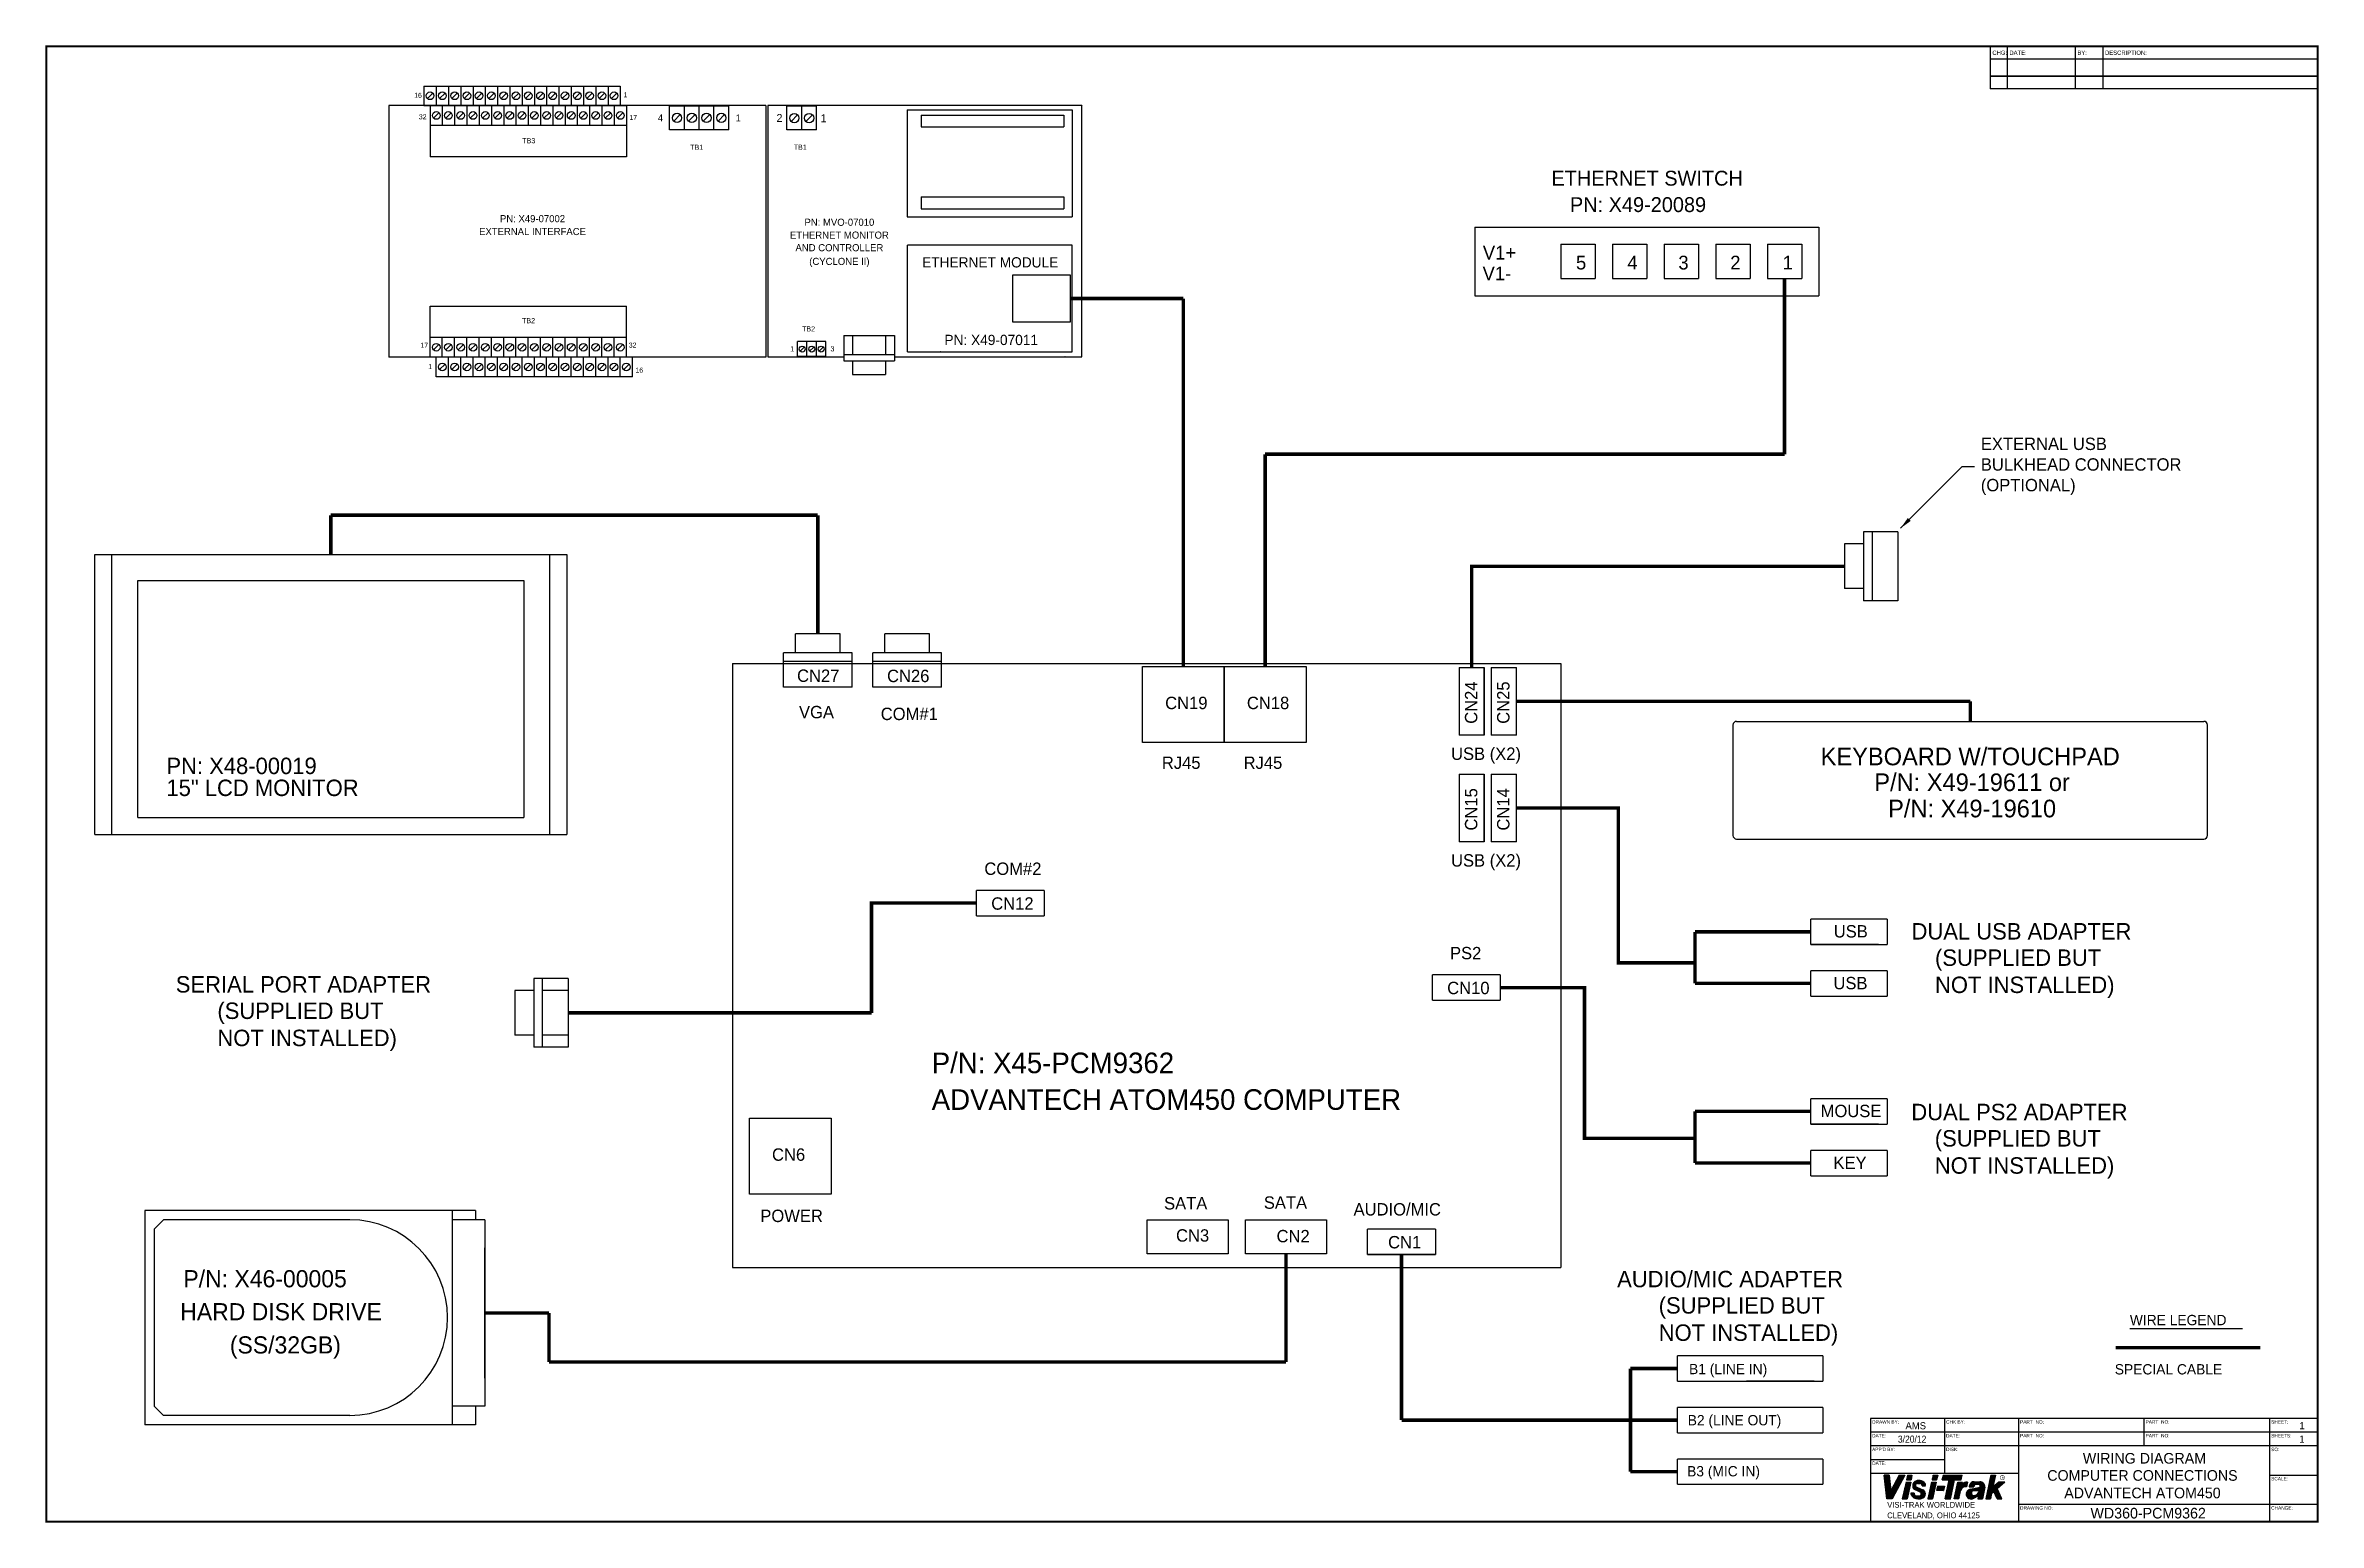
# Model space of a CAD drawing. Extents: x -174 to 331, y -262 to 77.
# Drawn here: x -13.69 to 19.35, y -262.29 to -240.81 of the extents above; entities that cross this region are included whole.
import ezdxf
from ezdxf.enums import TextEntityAlignment as Align

# ---------------------------------------------------------------- set-up
doc = ezdxf.new("R2010")
doc.units = 0
doc.header["$MEASUREMENT"] = 0
doc.linetypes.add('HIDDEN', pattern=[0.375, 0.25, -0.125])
doc.layers.get('0').update_dxf_attribs({"linetype": 'CONTINUOUS'})
for name, color, linetype in [('1', 3, 'CONTINUOUS'), ('1-TOP', 6, 'CONTINUOUS'), ('2-BOTTOM', 7, 'CONTINUOUS'), ('3-SILK1', 9, 'CONTINUOUS'), ('5-BORDERS_PHO', 15, 'CONTINUOUS'), ('TERMINALS', 3, 'CONTINUOUS'), ('TITLE', 2, 'CONTINUOUS')]:
    doc.layers.add(name, color=color, linetype=linetype)
doc.dimstyles.get("Standard").update_dxf_attribs({"dimtxt": 0.18, "dimasz": 0.18, "dimexe": 0.18, "dimexo": 0.0625, "dimgap": 0.09, "dimtad": 0, "dimtih": 1, "dimtoh": 1, "dimdec": 4, "dimzin": 0, "dimdsep": 46, "dimtxsty": 'Standard', "dimcen": 0.09, "dimadec": 0, "dimazin": 0, "dimtfac": 1, "dimtdec": 4, "dimtofl": 0, "dimtmove": 0, "dimatfit": 3, "dimfxl": 1, "dimtolj": 1, "dimtzin": 0, "dimarcsym": 0})

msp = doc.modelspace()

# ---------------------------------------------------------------- texts
at = {"color": 3, "linetype": 'Continuous', "ltscale": 0.3}
for s, p in [('ETHERNET SWITCH', (8.198, -242.849)), ('PN: X49-20089', (8.467, -243.233))]:
    msp.add_text(s, height=0.21645, dxfattribs=at).set_placement(p)
at = {"color": 3, "linetype": 'Continuous'}
for s, height, p in [('CN27', 0.18, (-2.766, -250.064)), ('CN26', 0.18, (-1.458, -250.067)), ('CN19', 0.18, (2.584, -250.46)), ('CN18', 0.18, (3.772, -250.46)), ('USB (X2)', 0.18, (6.739, -251.198)), ('RJ45', 0.18, (2.536, -251.329)), ('RJ45', 0.18, (3.724, -251.329)), ('COM#2', 0.18, (-0.044, -252.87)), ('USB (X2)', 0.18, (6.739, -252.749)), ('CN12', 0.18, (0.056, -253.376)), ('USB', 0.18, (12.301, -253.78)), ('PS2', 0.18, (6.724, -254.097)), ('USB', 0.18, (12.297, -254.533)), ('CN10', 0.18, (6.683, -254.604)), ('P/N: X45-PCM9362', 0.3, (-0.809, -255.753)), ('ADVANTECH ATOM450 COMPUTER', 0.3, (-0.809, -256.286)), ('MOUSE', 0.18, (12.111, -256.392)), ('CN6', 0.18, (-3.13, -257.026)), ('KEY', 0.18, (12.297, -257.145)), ('SATA', 0.18, (2.568, -257.734)), ('SATA', 0.18, (4.018, -257.724)), ('AUDIO/MIC', 0.18, (5.322, -257.822)), ('POWER', 0.18, (-3.3, -257.917)), ('CN3', 0.18, (2.742, -258.202)), ('CN2', 0.18, (4.203, -258.212)), ('CN1', 0.18, (5.824, -258.3)), ('B1 (LINE IN)', 0.15, (10.198, -260.129)), ('B2 (LINE OUT)', 0.15, (10.179, -260.873)), ('B3 (MIC IN)', 0.15, (10.17, -261.615))]:
    msp.add_text(s, height=height, dxfattribs=at).set_placement(p)
for s, p in [('CN24', (7.121, -250.673)), ('CN25', (7.588, -250.673)), ('CN15', (7.121, -252.225)), ('CN14', (7.588, -252.225))]:
    msp.add_text(s, height=0.18, rotation=90, dxfattribs=at).set_placement(p)
at = {"color": 3}
for s, p in [('VGA', (-2.738, -250.593)), ('COM#1', (-1.55, -250.619))]:
    msp.add_text(s, height=0.18, dxfattribs=at).set_placement(p)
at = {"insert": (14.439, -246.93), "char_height": 0.18, "attachment_point": 4}
msp.add_mtext('EXTERNAL USB\\PBULKHEAD CONNECTOR\\P(OPTIONAL)', dxfattribs=at)
at = {"layer": '1', "color": 3}
for s, height, p in [('EXTERNAL INTERFACE', 0.10349, (-6.611, -243.516)), ('PN: X49-07002', 0.10349, (-6.611, -243.329)), ('PN: MVO-07010', 0.10349, (-2.151, -243.381)), ('ETHERNET MONITOR', 0.10349, (-2.151, -243.568)), ('AND CONTROLLER', 0.10349, (-2.151, -243.751)), ('(CYCLONE II)', 0.10349, (-2.151, -243.963)), ('WIRING DIAGRAM', 0.1545, (16.817, -261.352)), ('COMPUTER CONNECTIONS', 0.1545, (16.788, -261.601)), ('ADVANTECH ATOM450', 0.1545, (16.788, -261.856))]:
    msp.add_text(s, height=height, dxfattribs=at).set_placement(p, align=Align.MIDDLE)
at = {"layer": '1'}
for s, height, p in [('V1+', 0.2, (7.201, -243.923)), ('V1-', 0.2, (7.197, -244.225)), ('5', 0.2, (8.555, -244.068)), ('4', 0.2, (9.302, -244.068)), ('3', 0.2, (10.043, -244.068)), ('2', 0.2, (10.797, -244.068)), ('1', 0.2, (11.559, -244.068)), ('P/N: X46-00005', 0.24958, (-11.685, -258.866)), ('HARD DISK DRIVE', 0.24958, (-11.731, -259.346)), ('WIRE LEGEND', 0.15, (16.605, -259.417)), ('(SS/32GB)', 0.2496, (-11.01, -259.828)), ('SPECIAL CABLE', 0.15, (16.386, -260.133))]:
    msp.add_text(s, height=height, dxfattribs=at).set_placement(p)
for s, height, p in [('ETHERNET MODULE', 0.14882, (0.041, -243.964)), ('PN: X49-07011', 0.14882, (0.056, -245.092)), ('KEYBOARD W/TOUCHPAD', 0.25662, (14.285, -251.143)), ('P/N: X49-19611 or', 0.25662, (14.312, -251.518)), ('P/N: X49-19610', 0.25662, (14.312, -251.9))]:
    msp.add_text(s, height=height, dxfattribs=at).set_placement(p, align=Align.MIDDLE)
for s, p in [('PN: X48-00019', (-11.932, -251.285)), ('15" LCD MONITOR', (-11.932, -251.604)), ('DUAL USB ADAPTER', (13.432, -253.69)), ('(SUPPLIED BUT', (13.773, -254.073)), ('SERIAL PORT ADAPTER', (-11.796, -254.461)), ('NOT INSTALLED)', (13.773, -254.468)), ('(SUPPLIED BUT', (-11.191, -254.845)), ('NOT INSTALLED)', (-11.191, -255.24)), ('DUAL PS2 ADAPTER', (13.429, -256.317)), ('(SUPPLIED BUT', (13.77, -256.7)), ('NOT INSTALLED)', (13.77, -257.095)), ('AUDIO/MIC ADAPTER', (9.153, -258.746)), ('(SUPPLIED BUT', (9.757, -259.129)), ('NOT INSTALLED)', (9.757, -259.525))]:
    msp.add_text(s, height=0.23888, dxfattribs=at).set_placement(p, align=Align.MIDDLE_LEFT)
at = {"layer": '1', "color": 3}
for s, height, p in [('AMS', 0.103, (13.344, -260.93)), ('1', 0.103, (19.069, -260.929)), ('1', 0.103, (19.068, -261.124)), ('VISI-TRAK WORLDWIDE', 0.08313, (13.078, -262.07)), ('CLEVELAND, OHIO 44125', 0.08313, (13.078, -262.223)), ('WD360-PCM9362', 0.1545, (16.033, -262.227))]:
    msp.add_text(s, height=height, dxfattribs=at).set_placement(p)
at = {"layer": '1', "color": 3, "width": 0.9}
msp.add_text('3/20/12', height=0.103, dxfattribs=at).set_placement((13.234, -261.125))
at = {"layer": '1-TOP', "color": 3, "linetype": 'Continuous'}
for s, height, p in [('16', 0.073, (-8.331, -241.572)), ('1', 0.073, (-5.287, -241.563)), ('32', 0.073, (-8.263, -241.885)), ('17', 0.073, (-5.203, -241.895)), ('TB3', 0.075, (-6.76, -242.233)), ('TB1', 0.075, (-4.32, -242.328)), ('TB1', 0.075, (-2.815, -242.327)), ('TB2', 0.075, (-6.764, -244.849)), ('17', 0.073, (-8.241, -245.207)), ('32', 0.073, (-5.212, -245.204)), ('TB2', 0.075, (-2.694, -244.969)), ('1', 0.073, (-8.126, -245.516)), ('16', 0.073, (-5.115, -245.568))]:
    msp.add_text(s, height=height, dxfattribs=at).set_placement(p)
at = {"layer": '3-SILK1', "color": 3}
for s, height, p in [('4', 0.0999, (-4.789, -241.913)), ('1', 0.0999, (-3.658, -241.914)), ('2', 0.117, (-3.065, -241.924)), ('1', 0.117, (-2.424, -241.927)), ('1', 0.075, (-2.865, -245.259)), ('3', 0.075, (-2.28, -245.259))]:
    msp.add_text(s, height=height, dxfattribs=at).set_placement(p)
at = {"layer": 'TITLE', "color": 3}
for s, height, p in [('DRAWN BY:', 0.05, (12.859, -260.848)), ('CHK BY:', 0.05, (13.934, -260.848)), ('PART', 0.05, (15.009, -260.848)), ('NO:', 0.05, (15.234, -260.848)), ('PART', 0.05, (16.834, -260.848)), ('NO:', 0.05, (17.059, -260.848)), ('NO:', 0.05, (17.059, -260.848)), ('SHEET:', 0.05, (18.659, -260.848)), ("APP'D BY:", 0.05, (12.859, -261.248)), ('DATE:', 0.05, (12.859, -261.048)), ('DATE:', 0.05, (13.934, -261.048)), ('DISK:', 0.05, (13.934, -261.248)), ('PART', 0.05, (15.009, -261.048)), ('NO:', 0.05, (15.234, -261.048)), ('PART', 0.05, (16.834, -261.048)), ('NO:', 0.05, (17.059, -261.048)), ('NO:', 0.05, (17.059, -261.048)), ('SHEETS:', 0.05, (18.659, -261.048)), ('SO:', 0.05, (18.659, -261.248)), ('DATE:', 0.05, (12.859, -261.448)), ('R', 0.0289, (14.743, -261.646)), ('SCALE:', 0.05, (18.659, -261.673)), ('DRAWING NO:', 0.05, (15.009, -262.098)), ('CHANGE:', 0.05, (18.659, -262.098))]:
    msp.add_text(s, height=height, dxfattribs=at).set_placement(p)

# ---------------------------------------------------------------- blocks, each defined once
blk = doc.blocks.new('REVTITLE')
at = {"color": 2}
blk.add_line((3.85, 0), (3.85, -0.35), dxfattribs=at)
at = {"layer": 'TITLE'}
for p, q in [((3.85, 0), (0, 0)), ((0, 0), (0, -0.35)), ((3.85, -0.15), (0, -0.15)), ((0.2, 0), (0.2, -0.35)), ((1, 0), (1, -0.35)), ((1.325, 0), (1.325, -0.35))]:
    blk.add_line(p, q, dxfattribs=at)
for s, p in [('CHG:', (0.025, -0.1)), ('DATE:', (0.225, -0.1)), ('BY:', (1.025, -0.1)), ('DESCRIPTION:', (1.35, -0.1))]:
    blk.add_text(s, height=0.05, dxfattribs=at).set_placement(p)

# ---------------------------------------------------------------- hatches: boundary and pattern name
at = {"layer": 'TITLE'}
h = msp.add_hatch(dxfattribs=at)
h.set_pattern_fill('ANSI31', color=3, scale=0.05, style=0)
h.set_pattern_definition([(45, (-10.9156514, -261.873287), (-0.0044194174, 0.0044194174), [])])
h.paths.add_polyline_path([(14.057, -261.663), (14.154, -261.663), (14.168, -261.596), (13.894, -261.596), (13.879, -261.663), (13.98, -261.663), (13.923, -261.942), (14, -261.942)])
h.paths.add_polyline_path([(14.165, -261.725), (14.171, -261.697), (14.104, -261.697), (14.053, -261.942), (14.12, -261.942), (14.145, -261.823, -0.412622), (14.229, -261.766), (14.243, -261.697, 0.177777)])
h.paths.add_polyline_path([(14.412, -261.778), (14.292, -261.8, 1.175865), (14.326, -261.938), (14.403, -261.899), (14.393, -261.942), (14.461, -261.942), (14.496, -261.773, 0.450896), (14.424, -261.692), (14.343, -261.692, 0.343381), (14.273, -261.747), (14.269, -261.765), (14.337, -261.765, -0.408367), (14.373, -261.73), (14.408, -261.73, -0.927229)])
h.paths.add_polyline_path([(14.424, -261.822, -0.222166), (14.35, -261.892, -1.186669), (14.338, -261.822)], flags=16)
h.paths.add_polyline_path([(14.615, -261.769), (14.651, -261.596), (14.584, -261.596), (14.512, -261.942), (14.579, -261.942), (14.595, -261.866), (14.629, -261.834), (14.675, -261.942), (14.743, -261.942), (14.678, -261.791), (14.788, -261.692), (14.701, -261.692)])
h.paths.add_polyline_path([(13.668, -261.942), (13.735, -261.942), (13.79, -261.697), (13.723, -261.697)])
h.paths.add_polyline_path([(13.909, -261.759), (13.812, -261.759), (13.798, -261.822), (13.894, -261.822)])
h.paths.add_polyline_path([(13.797, -261.663), (13.812, -261.596), (13.745, -261.596), (13.73, -261.663)])
h.paths.add_polyline_path([(13.52, -261.72), (13.553, -261.72, -0.378254), (13.587, -261.75), (13.637, -261.75, 0.105062), (13.628, -261.72, 0.423951), (13.475, -261.695, 0.564165), (13.489, -261.812), (13.556, -261.842, -0.850893), (13.542, -261.9), (13.501, -261.9, -0.428023), (13.471, -261.866), (13.471, -261.858), (13.421, -261.858, 0.10636), (13.426, -261.885, 0.275844), (13.521, -261.942), (13.55, -261.942, 0.11899), (13.599, -261.928, 0.591571), (13.598, -261.812), (13.509, -261.772, -0.984349)])
h.paths.add_polyline_path([(13.42, -261.697), (13.353, -261.697), (13.298, -261.942), (13.366, -261.942)])
h.paths.add_polyline_path([(13.428, -261.663), (13.438, -261.596), (13.375, -261.596), (13.36, -261.663)])
h.paths.add_polyline_path([(13.336, -261.596), (13.254, -261.596), (13.129, -261.827), (13.109, -261.596), (13.032, -261.596), (13.071, -261.942), (13.148, -261.942)])

# ---------------------------------------------------------------- linework, layer by layer
at = {"color": 2}
for p, q in [((14.576, -241.256), (19.334, -241.256)), ((19.334, -241.256), (19.334, -241.689))]:
    msp.add_line(p, q, dxfattribs=at)
at = {"color": 7, "linetype": 'Continuous'}
for p, q in [((-1.165, -241.749), (1.232, -241.749)), ((-1.165, -241.749), (-1.165, -243.301)), ((-0.964, -241.823), (1.113, -241.823)), ((-0.964, -241.823), (-0.964, -241.996)), ((1.113, -241.823), (1.113, -241.996)), ((1.232, -241.749), (1.232, -243.301)), ((-0.964, -241.996), (1.113, -241.996)), ((-0.964, -243.011), (1.113, -243.011)), ((-0.964, -243.011), (-0.964, -243.184)), ((1.113, -243.011), (1.113, -243.184)), ((-1.165, -243.301), (1.232, -243.301)), ((-0.964, -243.184), (1.113, -243.184)), ((-3.706, -249.797), (-3.706, -258.578)), ((-3.706, -249.797), (8.337, -249.797)), ((7.222, -250.838), (7.222, -249.853)), ((7.689, -250.838), (7.689, -249.853)), ((8.337, -249.797), (8.337, -258.578)), ((7.222, -252.389), (7.222, -251.404)), ((7.689, -252.389), (7.689, -251.404)), ((-0.159, -253.463), (0.827, -253.463)), ((11.969, -253.881), (13.079, -253.881)), ((6.469, -254.691), (7.454, -254.691)), ((11.969, -254.631), (13.079, -254.631)), ((11.969, -256.493), (13.079, -256.493)), ((11.969, -257.243), (13.079, -257.243)), ((-3.706, -258.578), (8.337, -258.578)), ((5.526, -258.388), (6.512, -258.388)), ((10.031, -260.23), (12.141, -260.23)), ((10.031, -260.98), (12.141, -260.98)), ((10.031, -261.73), (12.141, -261.73))]:
    msp.add_line(p, q, dxfattribs=at)
for p, q in [((7.086, -243.451), (12.086, -243.451)), ((7.086, -243.451), (7.086, -244.451)), ((12.086, -243.451), (12.086, -244.451)), ((7.086, -243.654), (7.086, -244.248)), ((8.336, -243.701), (8.836, -243.701)), ((8.336, -243.701), (8.336, -244.201)), ((8.836, -243.701), (8.836, -244.201)), ((9.086, -243.701), (9.586, -243.701)), ((9.086, -243.701), (9.086, -244.201)), ((9.586, -243.701), (9.586, -244.201)), ((9.836, -243.701), (10.336, -243.701)), ((9.836, -243.701), (9.836, -244.201)), ((10.336, -243.701), (10.336, -244.201)), ((10.586, -243.701), (11.086, -243.701)), ((10.586, -243.701), (10.586, -244.201)), ((11.086, -243.701), (11.086, -244.201)), ((11.336, -243.701), (11.836, -243.701)), ((11.336, -243.701), (11.336, -244.201)), ((11.836, -243.701), (11.836, -244.201)), ((7.086, -244.451), (12.086, -244.451)), ((8.336, -244.201), (8.836, -244.201)), ((9.086, -244.201), (9.586, -244.201)), ((9.836, -244.201), (10.336, -244.201)), ((10.586, -244.201), (11.086, -244.201)), ((11.336, -244.201), (11.836, -244.201)), ((-12.973, -248.214), (-6.114, -248.214)), ((-12.973, -252.285), (-12.973, -248.214)), ((-12.723, -252.285), (-12.723, -248.214)), ((-6.364, -248.214), (-6.364, -252.285)), ((-6.114, -248.214), (-6.114, -252.285)), ((-12.348, -248.589), (-6.739, -248.589)), ((-12.348, -252.035), (-12.348, -248.589)), ((-6.739, -248.589), (-6.739, -252.035)), ((6.856, -249.853), (6.856, -250.838)), ((6.856, -249.853), (7.222, -249.853)), ((7.222, -249.853), (7.222, -250.838)), ((7.222, -250.838), (7.222, -250.053)), ((7.322, -249.853), (7.322, -250.838)), ((7.322, -249.853), (7.689, -249.853)), ((7.689, -250.838), (7.689, -250.053)), ((10.837, -252.295), (10.837, -250.691)), ((10.89, -250.638), (17.68, -250.638)), ((17.733, -252.295), (17.733, -250.691)), ((7.222, -250.838), (6.856, -250.838)), ((7.689, -250.838), (7.322, -250.838)), ((6.856, -251.404), (6.856, -252.389)), ((6.856, -251.404), (7.222, -251.404)), ((7.222, -251.404), (7.222, -252.389)), ((7.322, -251.404), (7.322, -252.389)), ((7.322, -251.404), (7.689, -251.404)), ((7.222, -252.389), (7.222, -251.604)), ((7.689, -252.389), (7.689, -251.604)), ((-12.348, -252.035), (-6.739, -252.035)), ((-12.973, -252.285), (-6.114, -252.285)), ((7.222, -252.389), (6.856, -252.389)), ((7.689, -252.389), (7.322, -252.389)), ((10.89, -252.349), (17.68, -252.349)), ((-0.159, -253.463), (-0.159, -253.097)), ((0.827, -253.097), (-0.159, -253.097)), ((0.827, -253.097), (0.827, -253.463)), ((13.079, -253.514), (11.969, -253.514)), ((11.969, -253.881), (11.969, -253.514)), ((13.079, -253.514), (13.079, -253.881)), ((12.954, -253.881), (11.969, -253.881)), ((11.969, -253.881), (12.754, -253.881)), ((7.454, -254.325), (6.469, -254.325)), ((6.469, -254.691), (6.469, -254.325)), ((7.454, -254.325), (7.454, -254.691)), ((11.969, -254.631), (11.969, -254.264)), ((13.079, -254.264), (11.969, -254.264)), ((13.079, -254.264), (13.079, -254.631)), ((11.969, -254.631), (12.754, -254.631)), ((11.969, -256.493), (11.969, -256.126)), ((13.079, -256.126), (11.969, -256.126)), ((13.079, -256.126), (13.079, -256.493)), ((12.954, -256.493), (11.969, -256.493)), ((11.969, -256.493), (12.754, -256.493)), ((13.079, -256.876), (11.969, -256.876)), ((11.969, -257.243), (11.969, -256.876)), ((13.079, -256.876), (13.079, -257.243)), ((11.969, -257.243), (12.754, -257.243)), ((-7.44, -257.75), (-12.247, -257.75)), ((-12.247, -257.75), (-12.247, -260.863)), ((-12.111, -258.02), (-11.976, -257.885)), ((-12.111, -258.02), (-12.111, -260.593)), ((-9.268, -257.885), (-11.976, -257.885)), ((-7.779, -257.75), (-7.779, -260.863)), ((-7.305, -257.885), (-7.779, -257.885)), ((-7.44, -257.75), (-7.44, -257.885)), ((-7.305, -257.885), (-7.305, -260.593)), ((-7.305, -260.186), (-7.305, -258.291)), ((6.512, -258.021), (5.526, -258.021)), ((5.526, -258.388), (5.526, -258.021)), ((6.512, -258.021), (6.512, -258.388)), ((6.512, -258.388), (5.526, -258.388)), ((5.526, -258.388), (6.312, -258.388)), ((16.605, -259.467), (18.242, -259.467)), ((12.141, -259.863), (10.031, -259.863)), ((10.031, -260.23), (10.031, -259.863)), ((12.141, -259.863), (12.141, -260.23)), ((12.016, -260.23), (11.031, -260.23)), ((11.031, -260.23), (11.816, -260.23)), ((-11.976, -260.728), (-12.111, -260.593)), ((-7.305, -260.593), (-7.779, -260.593)), ((-7.44, -260.593), (-7.44, -260.863)), ((12.141, -260.613), (10.031, -260.613)), ((10.031, -260.98), (10.031, -260.613)), ((12.141, -260.613), (12.141, -260.98)), ((-7.44, -260.863), (-12.247, -260.863)), ((-9.268, -260.728), (-11.976, -260.728)), ((11.031, -260.98), (11.816, -260.98)), ((12.141, -261.363), (10.031, -261.363)), ((10.031, -261.73), (10.031, -261.363)), ((12.141, -261.363), (12.141, -261.73)), ((11.031, -261.73), (11.816, -261.73))]:
    msp.add_line(p, q)
at = {"color": 7}
for p, q in [((-2.087, -245.026), (-2.087, -245.394)), ((-1.959, -245.026), (-1.959, -245.302)), ((-1.481, -245.026), (-1.481, -245.302)), ((-1.352, -245.026), (-1.352, -245.394)), ((-2.087, -245.394), (-1.352, -245.394)), ((-1.959, -245.394), (-1.959, -245.596)), ((-1.481, -245.394), (-1.481, -245.596)), ((12.733, -248.058), (12.458, -248.058)), ((12.733, -247.883), (12.733, -248.883)), ((13.233, -247.883), (12.733, -247.883)), ((13.233, -247.883), (12.733, -247.883)), ((12.733, -248.708), (12.458, -248.708)), ((13.233, -248.883), (12.733, -248.883)), ((-2.79, -249.642), (-2.79, -249.367)), ((-2.14, -249.642), (-2.14, -249.367)), ((-1.49, -249.642), (-1.49, -249.367)), ((-0.84, -249.642), (-0.84, -249.367)), ((-2.965, -250.142), (-2.965, -249.642)), ((-1.965, -249.642), (-2.965, -249.642)), ((-1.965, -250.142), (-1.965, -249.642)), ((-1.965, -250.142), (-1.965, -249.642)), ((-1.665, -250.142), (-1.665, -249.642)), ((-0.665, -249.642), (-1.665, -249.642)), ((-0.665, -250.142), (-0.665, -249.642)), ((-6.094, -254.376), (-6.594, -254.376)), ((-6.594, -254.376), (-6.594, -255.376)), ((-6.594, -254.551), (-6.869, -254.551)), ((-6.094, -254.551), (-6.469, -254.551)), ((-6.594, -255.201), (-6.869, -255.201)), ((-6.094, -255.376), (-6.594, -255.376)), ((-6.094, -255.201), (-6.469, -255.201))]:
    msp.add_line(p, q, dxfattribs=at)
at = {"color": 3}
for p in [(19.334, -260.773), (12.834, -262.273)]:
    msp.add_line(p, (19.334, -262.273), dxfattribs=at)
at = {"linetype": 'HIDDEN', "const_width": 0.05}
for points in [[(1.209, -244.49), (2.849, -244.49)], [(2.849, -249.841), (2.849, -244.49)], [(11.586, -244.201), (11.586, -246.753)], [(4.037, -249.841), (4.037, -246.753)], [(11.586, -246.753), (4.037, -246.753)], [(-9.543, -247.64), (-2.465, -247.64)], [(-9.543, -248.214), (-9.543, -247.64)], [(-2.465, -249.367), (-2.465, -247.64)], [(7.039, -249.853), (7.039, -248.383), (12.458, -248.383)], [(7.689, -250.345), (14.285, -250.345)], [(14.285, -250.638), (14.285, -250.345)], [(7.689, -251.896), (9.17, -251.896), (9.17, -254.149), (10.284, -254.149)], [(-0.159, -253.28), (-1.684, -253.28), (-1.684, -254.876)], [(10.284, -253.698), (10.284, -254.448)], [(7.454, -254.508), (8.678, -254.508), (8.678, -256.7), (10.284, -256.7)], [(-1.684, -254.876), (-6.094, -254.876)], [(10.284, -256.309), (10.284, -257.059)], [(4.34, -259.952), (4.34, -258.381)], [(6.019, -260.797), (6.019, -258.388)], [(-6.372, -259.239), (-7.305, -259.239)], [(-6.372, -259.952), (-6.372, -259.239)], [(-6.372, -259.952), (4.34, -259.952)], [(16.399, -259.742), (18.503, -259.742)], [(9.347, -260.047), (9.347, -261.547)], [(9.347, -260.047), (10.031, -260.047)], [(9.347, -260.797), (6.019, -260.797)], [(9.347, -260.797), (10.031, -260.797)], [(9.347, -261.547), (10.031, -261.547)]]:
    msp.add_lwpolyline(points, dxfattribs=at)
at = {"color": 7, "linetype": 'Continuous'}
for points in [[(2.255, -249.841), (3.443, -249.841), (3.443, -250.947), (2.255, -250.947)], [(3.443, -249.841), (4.631, -249.841), (4.631, -250.947), (3.443, -250.947)], [(-3.459, -256.407), (-2.271, -256.407), (-2.271, -257.513), (-3.459, -257.513)], [(3.502, -257.887), (3.502, -258.381), (2.322, -258.381), (2.322, -257.887)], [(4.93, -257.887), (4.93, -258.381), (3.75, -258.381), (3.75, -257.887)]]:
    msp.add_lwpolyline(points, close=True, dxfattribs=at)
at = {"linetype": 'HIDDEN'}
for points in [[(10.284, -253.698, 0.05, 0.05, 0), (11.969, -253.698, 0.05, 0.05, 0)], [(10.284, -254.448, 0.05, 0.05, 0), (11.969, -254.448, 0.05, 0.05, 0)], [(10.284, -256.309, 0.05, 0.05, 0), (11.969, -256.309, 0.05, 0.05, 0)], [(10.284, -257.059, 0.05, 0.05, 0), (11.969, -257.059, 0.05, 0.05, 0)]]:
    msp.add_lwpolyline(points, format="xyseb", dxfattribs=at)
at = {"color": 7}
for centre, radius, start, end in [((1.373, -241.686), 0.00114, 0, 180), ((1.373, -241.686), 0.00114, 0, 180), ((1.373, -241.686), 0.00114, 0, 180), ((1.373, -241.686), 0.00114, 0, 180), ((1.373, -241.686), 0.00114, 180, 0), ((1.373, -241.686), 0.00114, 180, 0), ((1.373, -241.686), 0.00114, 180, 0), ((1.373, -241.686), 0.00114, 180, 0), ((-0.684, -245.266), 0.000228, 0, 180), ((-0.684, -245.266), 0.000228, 0, 180), ((-0.684, -245.266), 0.000228, 0, 180), ((-0.684, -245.266), 0.000228, 0, 180), ((-0.684, -245.266), 0.000228, 180, 0), ((-0.684, -245.266), 0.000228, 180, 0), ((-0.684, -245.266), 0.000228, 180, 0), ((-0.684, -245.266), 0.000228, 180, 0), ((1.129, -245.339), 0.00114, 0, 180), ((1.129, -245.339), 0.00114, 0, 180), ((1.129, -245.339), 0.00114, 0, 180), ((1.129, -245.339), 0.00114, 0, 180), ((1.129, -245.339), 0.00114, 180, 0), ((1.129, -245.339), 0.00114, 180, 0), ((1.129, -245.339), 0.00114, 180, 0), ((1.129, -245.339), 0.00114, 180, 0), ((1.233, -245.266), 0.000228, 0, 180), ((1.233, -245.266), 0.000228, 0, 180), ((1.233, -245.266), 0.000228, 180, 0), ((1.233, -245.266), 0.000228, 180, 0)]:
    msp.add_arc(centre, radius, start, end, dxfattribs=at)
for centre, radius, start, end in [((10.89, -250.691), 0.0535, 90, 180), ((17.68, -250.691), 0.0535, 0, 90), ((10.89, -252.295), 0.0535, 180, 270), ((17.68, -252.295), 0.0535, 270, 0), ((-9.268, -259.306), 1.422, 270, 90)]:
    msp.add_arc(centre, radius, start, end)
at = {"layer": '1-TOP', "color": 7, "linetype": 'Continuous'}
for p, q in [((-3.221, -241.686), (-8.699, -241.686)), ((-8.699, -241.686), (-8.699, -245.341)), ((-3.221, -245.341), (-8.699, -245.341))]:
    msp.add_line(p, q, dxfattribs=at)
at = {"layer": '1-TOP', "color": 7}
for p, q in [((1.373, -241.686), (-3.192, -241.686)), ((-3.192, -241.686), (-3.192, -245.339)), ((1.373, -245.339), (1.373, -241.686)), ((-2.087, -245.026), (-1.352, -245.026)), ((-3.192, -245.339), (-2.087, -245.339)), ((-2.087, -245.302), (-1.352, -245.302)), ((-1.352, -245.339), (1.373, -245.339)), ((-1.959, -245.596), (-1.481, -245.596)), ((12.458, -248.058), (12.458, -248.708)), ((12.858, -247.883), (12.858, -248.883)), ((13.233, -247.883), (13.233, -248.883)), ((13.233, -247.883), (13.233, -248.883)), ((13.233, -247.883), (13.233, -248.883)), ((-2.14, -249.367), (-2.79, -249.367)), ((-0.84, -249.367), (-1.49, -249.367)), ((-1.965, -249.767), (-2.965, -249.767)), ((-0.665, -249.767), (-1.665, -249.767)), ((-1.965, -250.142), (-2.965, -250.142)), ((-0.665, -250.142), (-1.665, -250.142)), ((-6.469, -254.376), (-6.469, -255.376)), ((-6.094, -254.376), (-6.094, -255.376)), ((-6.869, -254.551), (-6.869, -255.201))]:
    msp.add_line(p, q, dxfattribs=at)
at = {"layer": '2-BOTTOM', "color": 7}
msp.add_line((-3.221, -241.686), (-3.221, -245.341), dxfattribs=at)
at = {"layer": '5-BORDERS_PHO', "color": 7}
for p, q in [((1.233, -243.713), (-1.16, -243.713)), ((-1.16, -245.266), (-1.16, -243.713)), ((1.233, -245.266), (1.233, -243.713)), ((1.209, -244.149), (0.364, -244.149)), ((0.364, -244.149), (0.364, -244.83)), ((1.209, -244.83), (1.209, -244.149)), ((0.364, -244.83), (1.209, -244.83)), ((-1.16, -245.266), (1.233, -245.266))]:
    msp.add_line(p, q, dxfattribs=at)
at = {"layer": 'TERMINALS', "color": 7}
for p, q in [((-8.189, -241.401), (-8.011, -241.401)), ((-8.189, -241.401), (-8.189, -241.686)), ((-8.011, -241.401), (-8.011, -241.686)), ((-8.011, -241.401), (-7.833, -241.401)), ((-7.833, -241.401), (-7.833, -241.686)), ((-7.833, -241.401), (-7.654, -241.401)), ((-7.654, -241.401), (-7.476, -241.401)), ((-7.654, -241.401), (-7.654, -241.686)), ((-7.476, -241.401), (-7.476, -241.686)), ((-7.476, -241.401), (-7.476, -241.686)), ((-7.476, -241.401), (-7.298, -241.401)), ((-7.298, -241.401), (-7.119, -241.401)), ((-7.298, -241.401), (-7.298, -241.686)), ((-7.119, -241.401), (-6.941, -241.401)), ((-7.119, -241.401), (-7.119, -241.686)), ((-6.941, -241.401), (-6.763, -241.401)), ((-6.941, -241.401), (-6.941, -241.686)), ((-6.763, -241.401), (-6.763, -241.686)), ((-6.763, -241.401), (-6.584, -241.401)), ((-6.584, -241.401), (-6.406, -241.401)), ((-6.584, -241.401), (-6.584, -241.686)), ((-6.406, -241.401), (-6.406, -241.686)), ((-6.406, -241.401), (-6.227, -241.401)), ((-6.227, -241.401), (-6.049, -241.401)), ((-6.227, -241.401), (-6.227, -241.686)), ((-6.049, -241.401), (-5.871, -241.401)), ((-6.049, -241.401), (-6.049, -241.686)), ((-6.049, -241.401), (-6.049, -241.686)), ((-5.871, -241.401), (-5.692, -241.401)), ((-5.871, -241.401), (-5.871, -241.686)), ((-5.692, -241.401), (-5.514, -241.401)), ((-5.692, -241.401), (-5.692, -241.686)), ((-5.514, -241.401), (-5.336, -241.401)), ((-5.514, -241.401), (-5.514, -241.686)), ((-5.336, -241.401), (-5.336, -241.686)), ((-8.189, -241.686), (-7.387, -241.686)), ((-8.061, -241.504), (-8.139, -241.583)), ((-8.1, -241.686), (-7.922, -241.686)), ((-8.1, -241.686), (-8.1, -241.972)), ((-7.972, -241.79), (-8.05, -241.869)), ((-7.882, -241.504), (-7.961, -241.583)), ((-7.922, -241.686), (-7.743, -241.686)), ((-7.922, -241.686), (-7.922, -241.972)), ((-7.793, -241.79), (-7.872, -241.869)), ((-7.704, -241.504), (-7.783, -241.583)), ((-7.743, -241.686), (-7.565, -241.686)), ((-7.743, -241.686), (-7.743, -241.972)), ((-7.615, -241.79), (-7.694, -241.869)), ((-7.526, -241.504), (-7.604, -241.583)), ((-7.565, -241.686), (-7.387, -241.686)), ((-7.565, -241.686), (-7.565, -241.972)), ((-7.437, -241.79), (-7.515, -241.869)), ((-7.476, -241.686), (-6.049, -241.686)), ((-7.347, -241.504), (-7.426, -241.583)), ((-7.387, -241.686), (-7.208, -241.686)), ((-7.387, -241.686), (-7.387, -241.972)), ((-7.387, -241.686), (-7.387, -241.972)), ((-7.258, -241.79), (-7.337, -241.869)), ((-7.169, -241.504), (-7.248, -241.583)), ((-7.208, -241.686), (-7.03, -241.686)), ((-7.208, -241.686), (-7.208, -241.972)), ((-7.08, -241.79), (-7.159, -241.869)), ((-6.991, -241.504), (-7.069, -241.583)), ((-7.03, -241.686), (-6.852, -241.686)), ((-7.03, -241.686), (-7.03, -241.972)), ((-6.902, -241.79), (-6.98, -241.869)), ((-6.812, -241.504), (-6.891, -241.583)), ((-6.852, -241.686), (-6.673, -241.686)), ((-6.852, -241.686), (-6.852, -241.972)), ((-6.723, -241.79), (-6.802, -241.869)), ((-6.634, -241.504), (-6.713, -241.583)), ((-6.673, -241.686), (-6.673, -241.972)), ((-6.673, -241.686), (-6.495, -241.686)), ((-6.545, -241.79), (-6.623, -241.869)), ((-6.534, -241.583), (-6.456, -241.504)), ((-6.495, -241.686), (-6.317, -241.686)), ((-6.495, -241.686), (-6.495, -241.972)), ((-6.445, -241.869), (-6.366, -241.79)), ((-6.277, -241.504), (-6.356, -241.583)), ((-6.317, -241.686), (-6.138, -241.686)), ((-6.317, -241.686), (-6.317, -241.972)), ((-6.188, -241.79), (-6.267, -241.869)), ((-6.178, -241.583), (-6.099, -241.504)), ((-6.138, -241.686), (-5.96, -241.686)), ((-6.138, -241.686), (-6.138, -241.972)), ((-6.088, -241.869), (-6.01, -241.79)), ((-5.921, -241.504), (-5.999, -241.583)), ((-5.96, -241.686), (-5.782, -241.686)), ((-5.96, -241.686), (-5.96, -241.972)), ((-5.831, -241.79), (-5.91, -241.869)), ((-5.821, -241.583), (-5.742, -241.504)), ((-5.782, -241.686), (-5.603, -241.686)), ((-5.782, -241.686), (-5.782, -241.972)), ((-5.732, -241.869), (-5.653, -241.79)), ((-5.564, -241.504), (-5.643, -241.583)), ((-5.603, -241.686), (-5.425, -241.686)), ((-5.603, -241.686), (-5.603, -241.972)), ((-5.475, -241.79), (-5.553, -241.869)), ((-5.464, -241.583), (-5.386, -241.504)), ((-5.425, -241.686), (-5.247, -241.686)), ((-5.425, -241.686), (-5.425, -241.972)), ((-5.375, -241.869), (-5.296, -241.79)), ((-5.247, -241.686), (-5.247, -241.972)), ((-4.511, -241.692), (-4.618, -241.692)), ((-4.618, -242.036), (-4.618, -241.692)), ((-4.463, -241.817), (-4.558, -241.912)), ((-4.296, -241.692), (-4.511, -241.692)), ((-4.403, -242.036), (-4.403, -241.692)), ((-4.344, -241.912), (-4.249, -241.817)), ((-4.082, -241.692), (-4.296, -241.692)), ((-4.189, -242.036), (-4.189, -241.692)), ((-4.034, -241.817), (-4.129, -241.912)), ((-3.867, -241.692), (-4.082, -241.692)), ((-3.974, -242.036), (-3.974, -241.692)), ((-3.914, -241.912), (-3.82, -241.817)), ((-3.76, -241.692), (-3.867, -241.692)), ((-3.76, -242.036), (-3.76, -241.692)), ((-3.76, -242.036), (-3.76, -241.692)), ((-2.806, -241.695), (-2.913, -241.695)), ((-2.913, -242.039), (-2.913, -241.695)), ((-2.759, -241.82), (-2.853, -241.914)), ((-2.591, -241.695), (-2.806, -241.695)), ((-2.699, -242.039), (-2.699, -241.695)), ((-2.639, -241.914), (-2.544, -241.82)), ((-2.484, -241.695), (-2.591, -241.695)), ((-2.484, -242.039), (-2.484, -241.695)), ((-8.1, -241.972), (-7.387, -241.972)), ((-7.387, -241.972), (-5.247, -241.972)), ((-5.247, -241.972), (-5.247, -242.428)), ((-4.403, -242.036), (-4.618, -242.036)), ((-4.189, -242.036), (-4.403, -242.036)), ((-3.974, -242.036), (-4.189, -242.036)), ((-3.76, -242.036), (-3.974, -242.036)), ((-2.699, -242.039), (-2.913, -242.039)), ((-2.484, -242.039), (-2.699, -242.039)), ((-5.247, -242.428), (-8.1, -242.428)), ((-8.1, -244.599), (-5.247, -244.599)), ((-8.1, -245.055), (-8.1, -244.599)), ((-5.96, -245.055), (-8.1, -245.055)), ((-8.1, -245.341), (-8.1, -245.055)), ((-7.922, -245.341), (-7.922, -245.055)), ((-7.743, -245.341), (-7.743, -245.055)), ((-7.565, -245.341), (-7.565, -245.055)), ((-7.387, -245.341), (-7.387, -245.055)), ((-7.208, -245.341), (-7.208, -245.055)), ((-7.03, -245.341), (-7.03, -245.055)), ((-6.852, -245.341), (-6.852, -245.055)), ((-6.673, -245.341), (-6.673, -245.055)), ((-6.495, -245.341), (-6.495, -245.055)), ((-6.317, -245.341), (-6.317, -245.055)), ((-6.138, -245.341), (-6.138, -245.055)), ((-5.247, -245.055), (-5.96, -245.055)), ((-5.96, -245.341), (-5.96, -245.055)), ((-5.96, -245.341), (-5.96, -245.055)), ((-5.782, -245.341), (-5.782, -245.055)), ((-5.603, -245.341), (-5.603, -245.055)), ((-5.425, -245.341), (-5.425, -245.055)), ((-5.247, -245.341), (-5.247, -245.055)), ((-2.759, -245.335), (-2.759, -245.115)), ((-2.691, -245.115), (-2.759, -245.115)), ((-2.553, -245.115), (-2.691, -245.115)), ((-2.622, -245.335), (-2.622, -245.115)), ((-2.347, -245.115), (-2.553, -245.115)), ((-2.485, -245.335), (-2.485, -245.115)), ((-2.347, -245.335), (-2.347, -245.115)), ((-7.922, -245.341), (-8.1, -245.341)), ((-7.972, -245.159), (-8.05, -245.238)), ((-8.011, -245.627), (-8.011, -245.341)), ((-7.882, -245.445), (-7.961, -245.523)), ((-7.743, -245.341), (-7.922, -245.341)), ((-7.872, -245.238), (-7.793, -245.159)), ((-7.833, -245.627), (-7.833, -245.341)), ((-7.783, -245.523), (-7.704, -245.445)), ((-7.565, -245.341), (-7.743, -245.341)), ((-7.615, -245.159), (-7.694, -245.238)), ((-7.654, -245.627), (-7.654, -245.341)), ((-7.526, -245.445), (-7.604, -245.523)), ((-7.387, -245.341), (-7.565, -245.341)), ((-7.515, -245.238), (-7.437, -245.159)), ((-7.476, -245.627), (-7.476, -245.341)), ((-7.426, -245.523), (-7.347, -245.445)), ((-7.208, -245.341), (-7.387, -245.341)), ((-7.258, -245.159), (-7.337, -245.238)), ((-5.871, -245.341), (-7.298, -245.341)), ((-7.298, -245.627), (-7.298, -245.341)), ((-7.298, -245.627), (-7.298, -245.341)), ((-7.169, -245.445), (-7.248, -245.523)), ((-7.03, -245.341), (-7.208, -245.341)), ((-7.159, -245.238), (-7.08, -245.159)), ((-7.119, -245.627), (-7.119, -245.341)), ((-7.069, -245.523), (-6.991, -245.445)), ((-6.852, -245.341), (-7.03, -245.341)), ((-6.902, -245.159), (-6.98, -245.238)), ((-6.941, -245.627), (-6.941, -245.341)), ((-6.812, -245.445), (-6.891, -245.523)), ((-6.673, -245.341), (-6.852, -245.341)), ((-6.802, -245.238), (-6.723, -245.159)), ((-6.763, -245.627), (-6.763, -245.341)), ((-6.713, -245.523), (-6.634, -245.445)), ((-6.495, -245.341), (-6.673, -245.341)), ((-6.623, -245.238), (-6.545, -245.159)), ((-6.584, -245.627), (-6.584, -245.341)), ((-6.534, -245.523), (-6.456, -245.445)), ((-6.317, -245.341), (-6.495, -245.341)), ((-6.445, -245.238), (-6.366, -245.159)), ((-6.406, -245.627), (-6.406, -245.341)), ((-6.356, -245.523), (-6.277, -245.445)), ((-6.138, -245.341), (-6.317, -245.341)), ((-6.267, -245.238), (-6.188, -245.159)), ((-6.227, -245.627), (-6.227, -245.341)), ((-6.178, -245.523), (-6.099, -245.445)), ((-5.96, -245.341), (-6.138, -245.341)), ((-6.088, -245.238), (-6.01, -245.159)), ((-6.049, -245.627), (-6.049, -245.341)), ((-5.999, -245.523), (-5.921, -245.445)), ((-5.157, -245.341), (-5.96, -245.341)), ((-5.782, -245.341), (-5.96, -245.341)), ((-5.91, -245.238), (-5.831, -245.159)), ((-5.871, -245.627), (-5.871, -245.341)), ((-5.871, -245.627), (-5.871, -245.341)), ((-5.821, -245.523), (-5.742, -245.445)), ((-5.603, -245.341), (-5.782, -245.341)), ((-5.732, -245.238), (-5.653, -245.159)), ((-5.692, -245.627), (-5.692, -245.341)), ((-5.643, -245.523), (-5.564, -245.445)), ((-5.425, -245.341), (-5.603, -245.341)), ((-5.553, -245.238), (-5.475, -245.159)), ((-5.514, -245.627), (-5.514, -245.341)), ((-5.464, -245.523), (-5.386, -245.445)), ((-5.247, -245.341), (-5.425, -245.341)), ((-5.375, -245.238), (-5.296, -245.159)), ((-5.336, -245.627), (-5.336, -245.341)), ((-5.286, -245.523), (-5.207, -245.445)), ((-5.157, -245.627), (-5.157, -245.341)), ((-2.622, -245.335), (-2.759, -245.335)), ((-2.661, -245.195), (-2.721, -245.255)), ((-2.485, -245.335), (-2.622, -245.335)), ((-2.584, -245.255), (-2.523, -245.195)), ((-2.347, -245.335), (-2.485, -245.335)), ((-2.386, -245.195), (-2.446, -245.255)), ((-7.833, -245.627), (-8.011, -245.627)), ((-7.654, -245.627), (-7.833, -245.627)), ((-7.476, -245.627), (-7.654, -245.627)), ((-7.298, -245.627), (-7.476, -245.627)), ((-7.119, -245.627), (-7.298, -245.627)), ((-6.941, -245.627), (-7.119, -245.627)), ((-6.763, -245.627), (-6.941, -245.627)), ((-6.584, -245.627), (-6.763, -245.627)), ((-6.406, -245.627), (-6.584, -245.627)), ((-6.227, -245.627), (-6.406, -245.627)), ((-6.049, -245.627), (-6.227, -245.627)), ((-5.871, -245.627), (-6.049, -245.627)), ((-5.692, -245.627), (-5.871, -245.627)), ((-5.514, -245.627), (-5.692, -245.627)), ((-5.336, -245.627), (-5.514, -245.627)), ((-5.157, -245.627), (-5.336, -245.627))]:
    msp.add_line(p, q, dxfattribs=at)
at = {"layer": 'TERMINALS', "color": 7, "linetype": 'Continuous'}
for p, q in [((-8.1, -241.972), (-8.1, -242.428)), ((-5.247, -245.055), (-5.247, -244.599))]:
    msp.add_line(p, q, dxfattribs=at)
at = {"layer": 'TERMINALS', "color": 7}
for centre, radius in [((-8.1, -241.543), 0.0556), ((-7.922, -241.543), 0.0556), ((-7.743, -241.543), 0.0556), ((-7.565, -241.543), 0.0556), ((-7.387, -241.543), 0.0556), ((-7.208, -241.543), 0.0556), ((-7.03, -241.543), 0.0556), ((-6.852, -241.543), 0.0556), ((-6.673, -241.543), 0.0556), ((-6.495, -241.543), 0.0556), ((-6.317, -241.543), 0.0556), ((-6.138, -241.543), 0.0556), ((-5.96, -241.543), 0.0556), ((-5.782, -241.543), 0.0556), ((-5.603, -241.543), 0.0556), ((-5.425, -241.543), 0.0556), ((-8.011, -241.829), 0.0556), ((-7.833, -241.829), 0.0556), ((-7.654, -241.829), 0.0556), ((-7.476, -241.829), 0.0556), ((-7.298, -241.829), 0.0556), ((-7.119, -241.829), 0.0556), ((-6.941, -241.829), 0.0556), ((-6.763, -241.829), 0.0556), ((-6.584, -241.829), 0.0556), ((-6.406, -241.829), 0.0556), ((-6.227, -241.829), 0.0556), ((-6.049, -241.829), 0.0556), ((-5.871, -241.829), 0.0556), ((-5.692, -241.829), 0.0556), ((-5.514, -241.829), 0.0556), ((-5.336, -241.829), 0.0556), ((-4.511, -241.864), 0.0669), ((-4.296, -241.864), 0.0669), ((-4.082, -241.864), 0.0669), ((-3.867, -241.864), 0.0669), ((-2.806, -241.867), 0.0669), ((-2.591, -241.867), 0.0669), ((-8.011, -245.198), 0.0556), ((-7.922, -245.484), 0.0556), ((-7.833, -245.198), 0.0556), ((-7.743, -245.484), 0.0556), ((-7.654, -245.198), 0.0556), ((-7.565, -245.484), 0.0556), ((-7.476, -245.198), 0.0556), ((-7.387, -245.484), 0.0556), ((-7.298, -245.198), 0.0556), ((-7.208, -245.484), 0.0556), ((-7.119, -245.198), 0.0556), ((-7.03, -245.484), 0.0556), ((-6.941, -245.198), 0.0556), ((-6.852, -245.484), 0.0556), ((-6.763, -245.198), 0.0556), ((-6.673, -245.484), 0.0556), ((-6.584, -245.198), 0.0556), ((-6.495, -245.484), 0.0556), ((-6.406, -245.198), 0.0556), ((-6.317, -245.484), 0.0556), ((-6.227, -245.198), 0.0556), ((-6.138, -245.484), 0.0556), ((-6.049, -245.198), 0.0556), ((-5.96, -245.484), 0.0556), ((-5.871, -245.198), 0.0556), ((-5.782, -245.484), 0.0556), ((-5.692, -245.198), 0.0556), ((-5.603, -245.484), 0.0556), ((-5.514, -245.198), 0.0556), ((-5.425, -245.484), 0.0556), ((-5.336, -245.198), 0.0556), ((-5.247, -245.484), 0.0556), ((-2.691, -245.225), 0.0428), ((-2.553, -245.225), 0.0428), ((-2.416, -245.225), 0.0428)]:
    msp.add_circle(centre, radius, dxfattribs=at)
at = {"layer": 'TITLE'}
for p, q in [((14.576, -241.009), (14.576, -241.194)), ((14.823, -241.009), (14.823, -241.194)), ((15.812, -241.009), (15.812, -241.194)), ((16.213, -241.009), (16.213, -241.194)), ((19.334, -241.256), (14.576, -241.256)), ((14.576, -241.256), (14.576, -241.442)), ((19.334, -241.442), (14.576, -241.442)), ((14.823, -241.256), (14.823, -241.442)), ((15.812, -241.256), (15.812, -241.442)), ((16.213, -241.256), (16.213, -241.442))]:
    msp.add_line(p, q, dxfattribs=at)
at = {"layer": 'TITLE', "color": 3}
for p, q in [((19.334, -260.773), (12.834, -260.773)), ((12.834, -260.773), (12.834, -262.273)), ((19.334, -260.973), (12.834, -260.973)), ((13.909, -260.773), (13.909, -261.573)), ((14.984, -260.773), (14.984, -262.273)), ((16.809, -260.773), (16.809, -261.173)), ((18.634, -260.773), (18.634, -262.273)), ((19.334, -261.173), (12.834, -261.173)), ((13.909, -261.373), (12.834, -261.373)), ((14.984, -261.573), (12.834, -261.573)), ((13.071, -261.942), (13.032, -261.596)), ((13.109, -261.596), (13.032, -261.596)), ((13.109, -261.596), (13.129, -261.827)), ((13.254, -261.596), (13.129, -261.827)), ((13.336, -261.596), (13.148, -261.942)), ((13.254, -261.596), (13.336, -261.596)), ((13.375, -261.596), (13.36, -261.663)), ((13.375, -261.596), (13.438, -261.596)), ((13.438, -261.596), (13.428, -261.663)), ((13.745, -261.596), (13.73, -261.663)), ((13.745, -261.596), (13.812, -261.596)), ((13.812, -261.596), (13.797, -261.663)), ((13.879, -261.663), (13.894, -261.596)), ((13.894, -261.596), (14.168, -261.596)), ((14.154, -261.663), (14.168, -261.596)), ((14.584, -261.596), (14.512, -261.942)), ((14.584, -261.596), (14.651, -261.596)), ((14.651, -261.596), (14.615, -261.769)), ((18.634, -261.598), (19.334, -261.598)), ((13.148, -261.942), (13.071, -261.942)), ((13.353, -261.697), (13.298, -261.942)), ((13.298, -261.942), (13.366, -261.942)), ((13.298, -261.942), (13.366, -261.942)), ((13.351, -261.697), (13.421, -261.697)), ((13.353, -261.697), (13.42, -261.697)), ((13.36, -261.663), (13.428, -261.663)), ((13.42, -261.697), (13.366, -261.942)), ((13.471, -261.858), (13.421, -261.858)), ((13.471, -261.858), (13.471, -261.866)), ((13.556, -261.842), (13.489, -261.812)), ((13.501, -261.9), (13.542, -261.9)), ((13.509, -261.772), (13.598, -261.812)), ((13.52, -261.72), (13.554, -261.72)), ((13.521, -261.942), (13.55, -261.942)), ((13.587, -261.75), (13.637, -261.75)), ((13.721, -261.697), (13.668, -261.942)), ((13.723, -261.697), (13.668, -261.942)), ((13.668, -261.942), (13.735, -261.942)), ((13.668, -261.942), (13.735, -261.942)), ((13.721, -261.697), (13.791, -261.697)), ((13.723, -261.697), (13.79, -261.697)), ((13.73, -261.663), (13.797, -261.663)), ((13.79, -261.697), (13.735, -261.942)), ((13.798, -261.822), (13.812, -261.759)), ((13.894, -261.822), (13.798, -261.822)), ((13.812, -261.759), (13.909, -261.759)), ((13.879, -261.663), (13.98, -261.663)), ((13.909, -261.759), (13.894, -261.822)), ((13.923, -261.942), (13.98, -261.663)), ((13.923, -261.942), (14, -261.942)), ((14, -261.942), (14.057, -261.663)), ((14.053, -261.942), (14.104, -261.697)), ((14.12, -261.942), (14.053, -261.942)), ((14.057, -261.663), (14.154, -261.663)), ((14.104, -261.697), (14.171, -261.697)), ((14.12, -261.942), (14.145, -261.823)), ((14.165, -261.726), (14.171, -261.697)), ((14.243, -261.697), (14.229, -261.766)), ((14.273, -261.747), (14.269, -261.765)), ((14.269, -261.765), (14.337, -261.765)), ((14.292, -261.8), (14.412, -261.778)), ((14.326, -261.938), (14.402, -261.899)), ((14.338, -261.822), (14.424, -261.822)), ((14.343, -261.692), (14.424, -261.692)), ((14.373, -261.73), (14.408, -261.73)), ((14.403, -261.899), (14.393, -261.942)), ((14.393, -261.942), (14.461, -261.942)), ((14.496, -261.773), (14.461, -261.942)), ((14.512, -261.942), (14.579, -261.942)), ((14.595, -261.866), (14.579, -261.942)), ((14.595, -261.866), (14.629, -261.834)), ((14.615, -261.769), (14.701, -261.692)), ((14.675, -261.942), (14.629, -261.834)), ((14.675, -261.942), (14.743, -261.942)), ((14.678, -261.791), (14.788, -261.692)), ((14.743, -261.942), (14.678, -261.791)), ((14.701, -261.692), (14.788, -261.692)), ((19.334, -262.023), (14.984, -262.023))]:
    msp.add_line(p, q, dxfattribs=at)
at = {"layer": 'TITLE', "color": 3, "const_width": 0.0257}
msp.add_lwpolyline([(-13.677, -240.824), (19.334, -240.824), (19.334, -262.273), (-13.677, -262.273)], close=True, dxfattribs=at)
at = {"layer": 'TITLE', "color": 3, "const_width": 0.00602}
msp.add_lwpolyline([(14.719, -261.632, 1), (14.785, -261.632, 1)], format="xyb", close=True, dxfattribs=at)
at = {"layer": 'TITLE', "color": 3}
for centre, radius, start, end in [((13.486, -261.859), 0.065, 179.2838, 203.5684), ((13.522, -261.834), 0.108, 208.0607, 269.7456), ((13.517, -261.749), 0.0691, 127.9497, 246.1788), ((13.502, -261.869), 0.0309, 175.797, 268.4851), ((13.539, -261.782), 0.108, 34.7936, 126.6918), ((13.515, -261.746), 0.0262, 79.3529, 257.5453), ((13.544, -261.87), 0.03, 265.3511, 66.928), ((13.546, -261.834), 0.108, 272.2888, 299.4317), ((13.553, -261.755), 0.0344, 8.1095, 89.1895), ((13.566, -261.87), 0.0665, 299.1616, 61.9256), ((13.562, -261.755), 0.0753, 4.1049, 28.0953), ((14.216, -261.836), 0.0722, 79.3398, 169.0282), ((14.243, -261.817), 0.12, 90, 130.5358), ((14.298, -261.872), 0.0722, 94.4163, 292.9493), ((14.343, -261.764), 0.0722, 90, 165.806), ((14.338, -261.858), 0.0361, 89.7586, 289.2759), ((14.373, -261.766), 0.0361, 90, 178.854), ((14.312, -261.778), 0.12, 288.4864, 338.5893), ((14.408, -261.754), 0.0241, 278.6497, 90), ((14.424, -261.764), 0.0722, 352.9184, 90)]:
    msp.add_arc(centre, radius, start, end, dxfattribs=at)

# ---------------------------------------------------------------- block references
at = {"layer": 'TITLE', "color": 3, "xscale": 1.236, "yscale": 1.236, "zscale": 1.236}
msp.add_blockref('REVTITLE', (14.576, -240.824), dxfattribs=at)

msp.set_redraw_order([(e.dxf.handle, doc.entitydb.next_handle()) for e in msp.query("TEXT MTEXT ATTDEF DIMENSION ARC_DIMENSION")])  # texts and dimensions are drawn at this point

# ---------------------------------------------------------------- leaders
at = {"annotation_type": 0, "has_hookline": 1, "hookline_direction": 0, "text_width": 3.18}
msp.add_leader([(13.271, -247.831), (14.169, -246.93), (14.349, -246.93)], dimstyle='Standard', dxfattribs=at)

doc.saveas('drawing.dxf')
